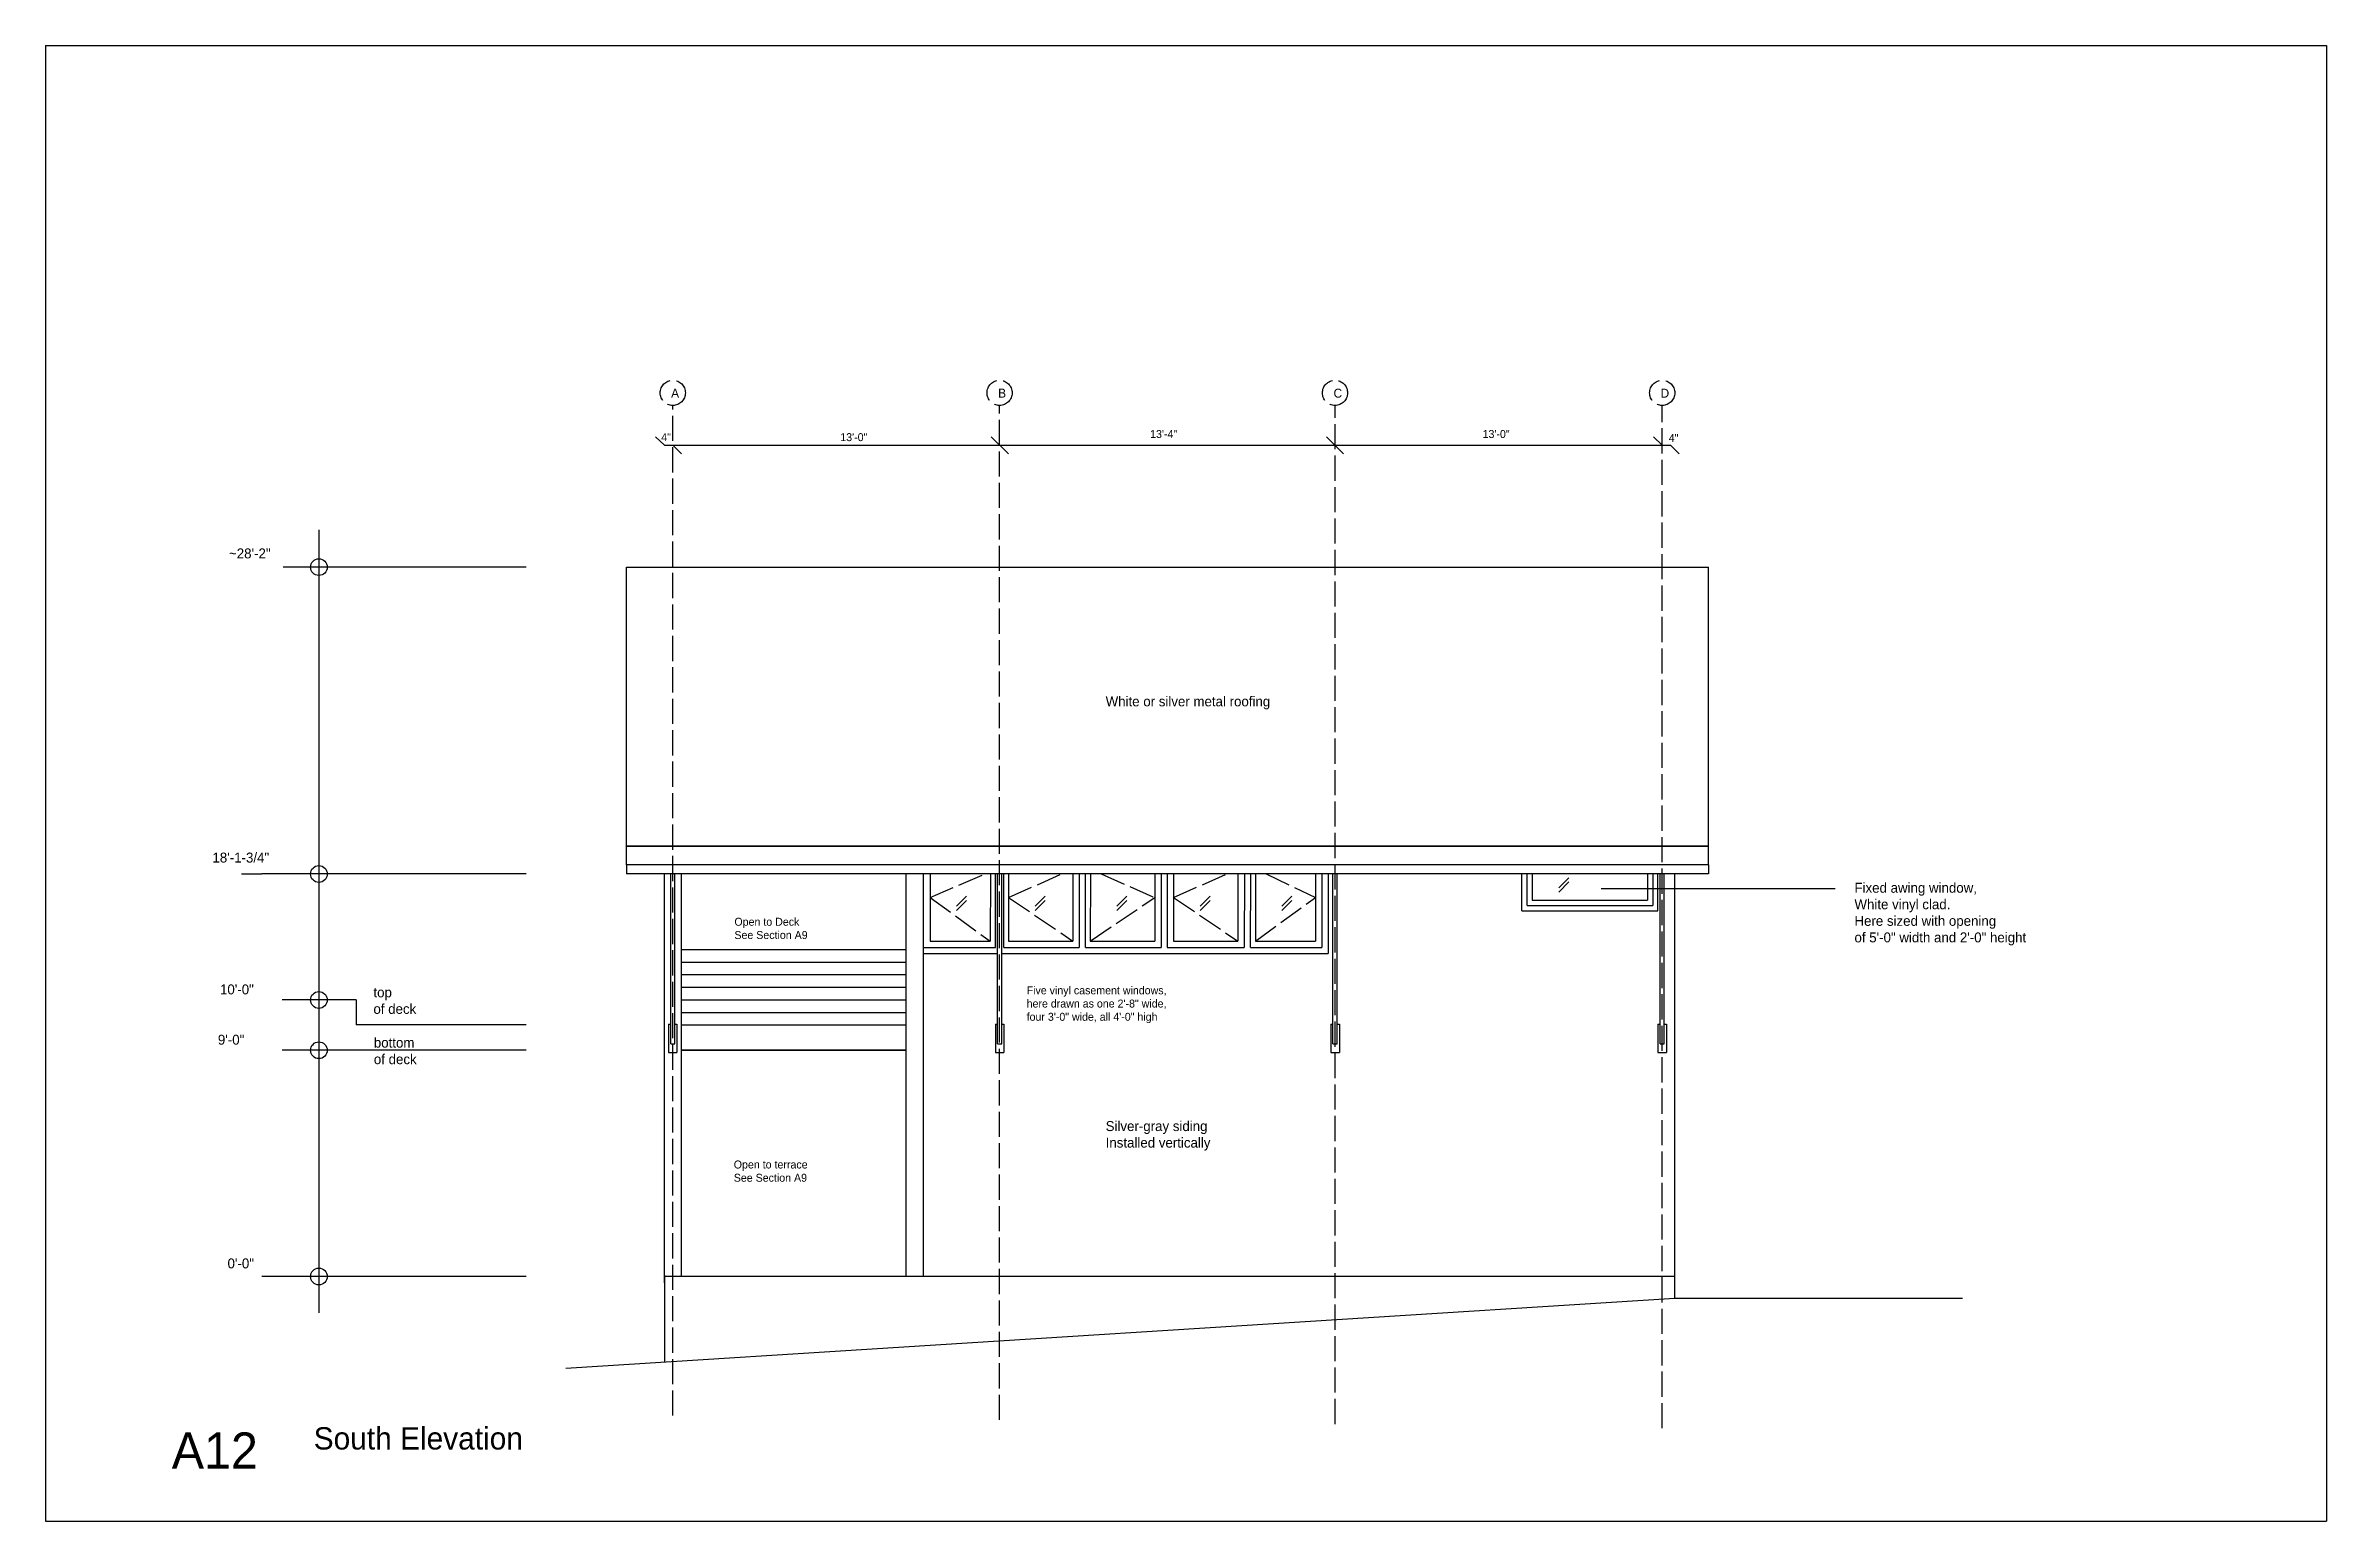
# Model space of a CAD drawing. Header units: inches. Extents: x -173 to 6851, y -308 to 3486.
# Drawn here: x 3365 to 4453, y -308 to 396 of the extents above; entities that cross this region are included whole.
import ezdxf

# ---------------------------------------------------------------- set-up
doc = ezdxf.new("R2010")
doc.units = ezdxf.units.IN
doc.header["$MEASUREMENT"] = 0
doc.linetypes.add('ACAD_ISO02W100', pattern=[15, 12, -3])
for name, color, linetype in [('const', 7, 'Continuous'), ('e1', 7, 'Continuous'), ('e2', 251, 'Continuous'), ('grid', 252, 'ACAD_ISO02W100'), ('millwork', 253, 'Continuous'), ('soffit', 253, 'ACAD_ISO02W100'), ('walls', 7, 'Continuous')]:
    doc.layers.add(name, color=color, linetype=linetype)

msp = doc.modelspace()

# ---------------------------------------------------------------- texts
at = {"layer": 'const', "attachment_point": 1}
for s, insert, char_height, width in [('A', (3663.5, 232.5), 4.26, 1625.197), ('B', (3819.5, 232.5), 4.26, 1625.197), ('C', (3979.5, 232.5), 4.26, 1625.197), ('D', (4135.5, 232.5), 4.26, 1625.197), ('\\P4"', (3658.8, 217.6), 3.79, 1444.62), ('\\P13\'-0"', (3744.2, 217.6), 3.79, 1444.62), ('\\P13\'-4"', (3892, 219.1), 3.79, 1444.62), ('\\P13\'-0"', (4050.6, 219.1), 3.79, 1444.62), ('\\P4"', (4139.4, 217.2), 3.79, 1444.62), ('~28\'-2"', (3452.6, 156.3), 4.74, 1805.775), ('White or silver metal roofing', (3870.8, 85.7), 4.736, 1805.775), ('18\'-1-3/4"', (3444.7, 11.2), 4.74, 1805.775), ('Fixed awing window,^JWhite vinyl clad.^JHere sized with opening^Jof 5\'-0" width and 2\'-0" height', (4228, -3.2), 4.736, 1805.775), ('Open to Deck^JSee Section A9', (3693.7, -19.9), 3.789, 1444.62), ('10\'-0"', (3448.3, -51.7), 4.74, 1805.775), ('top^Jof deck', (3521.5, -53.1), 4.736, 1805.775), ('Five vinyl casement windows,\\Phere drawn as one 2\'-8" wide,^Jfour 3\'-0" wide, all 4\'-0" high', (3833.1, -52.6), 3.789, 1444.62), ('9\'-0"', (3447.3, -75.7), 4.74, 1805.775), ('bottom^Jof deck', (3521.7, -77.1), 4.736, 1805.775), ('Silver-gray siding^JInstalled vertically', (3870.8, -116.9), 4.736, 1805.775), ('Open to terrace^JSee Section A9', (3693.4, -135.7), 3.789, 1444.62), ('0\'-0"', (3451.9, -182.4), 4.74, 1805.775), ('A12', (3425.3, -265.4), 17.26, 6582.049), ('South Elevation', (3493, -262.9), 10.656, 4062.993)]:
    msp.add_mtext(s, dxfattribs=dict(at, insert=insert, char_height=char_height, width=width))

# ---------------------------------------------------------------- linework, layer by layer
for p, q in [((3365.1, 396.2), (3365.1, -307.8)), ((3365.1, 396.2), (4453.1, 396.2)), ((4453.1, 396.2), (4453.1, -307.8)), ((3660.3, -190.5), (3660.3, -194)), ((3365.1, -307.8), (4453.1, -307.8))]:
    msp.add_line(p, q)
at = {"layer": 'e1'}
for p, q in [((3656.1, 209.6), (3660.3, 205.5)), ((3816.1, 209.6), (3824.4, 201.4)), ((3976.1, 209.6), (3984.3, 201.4)), ((4132.2, 209.6), (4136.3, 205.5)), ((3664.3, 205.5), (3668.4, 201.4)), ((4140.3, 205.5), (4144.4, 201.4)), ((3642.3, 14.3), (4158.3, 14.3)), ((4158.3, 14.3), (3642.3, 14.3)), ((4158.3, 5.4), (3642.3, 5.4)), ((3642.3, 5.4), (3642.3, 1)), ((4158.3, 1), (3642.3, 1)), ((3663.3, -70.6), (3663.3, 1)), ((3665.3, -70.6), (3665.3, 1)), ((3668.3, 1), (3668.3, -191)), ((3775.7, -191), (3775.7, 1)), ((3819.2, -70.6), (3819.2, 1)), ((3821.2, -70.6), (3821.2, 1)), ((3979.2, -70.6), (3979.2, 1)), ((3981.2, -70.6), (3981.2, 1)), ((4135.3, -70.6), (4135.3, 1)), ((4137.3, -70.6), (4137.3, 1)), ((4158.3, 5.4), (4158.3, 1)), ((3668.3, -71), (3775.7, -71)), ((3668.3, -83.1), (3775.7, -83.1)), ((3660.3, -194), (3660.3, -231.9)), ((4142.3, -201.4), (4279.5, -201.4))]:
    msp.add_line(p, q, dxfattribs=at)
at = {"layer": 'e2'}
for p, q in [((3660.3, 205.5), (4140.3, 205.5)), ((3495.5, 165.2), (3495.5, -208.4)), ((3594.4, 147.4), (3478.5, 147.4)), ((3458.6, 1), (3468.3, 1)), ((3478, 1), (3468.3, 1)), ((3594.4, 1), (3478, 1)), ((3783.7, 1), (3783.7, -190.5)), ((3787, 1), (3787, -31)), ((3815.8, 1), (3815.7, -31)), ((3818.2, -34), (3818.3, 1)), ((3822.2, -34), (3822.2, 1)), ((3824.5, 1), (3824.4, -31)), ((3855.2, 1), (3855.2, -31)), ((3858.2, 1), (3858.2, -34)), ((3861.2, -34), (3861.2, 1)), ((3863.5, 1), (3863.4, -31)), ((3894.2, 1), (3894.2, -31)), ((3897.2, 1), (3897.2, -34)), ((3900.2, 1), (3900.2, -34)), ((3903.2, 1), (3903.2, -31)), ((3933.9, 1), (3933.9, -31)), ((3937, 1), (3936.9, -34)), ((3939.9, -34), (3940, 1)), ((3942.2, 1), (3942.2, -31)), ((3970.9, 1), (3970.9, -31)), ((3973.9, 1), (3973.9, -34)), ((3976.9, 1), (3976.9, -37)), ((4069.3, -16.5), (4069.3, 1)), ((4071.8, -14), (4071.8, 1)), ((4074.3, 1), (4074.3, -11.5)), ((4129.3, 1), (4129.3, -11.5)), ((4131.8, 1), (4131.8, -14)), ((4134.2, -16.5), (4134.2, 1)), ((3799.6, -14.4), (3804.4, -9.6)), ((3837.1, -14.4), (3841.9, -9.6)), ((3876.1, -14.4), (3880.9, -9.6)), ((3915.8, -14.4), (3920.6, -9.6)), ((3954.8, -14.4), (3959.6, -9.6)), ((4086.9, -5.6), (4091.7, -0.8)), ((4086.9, -7.6), (4091.7, -2.8)), ((4107.2, -5.9), (4218.8, -5.9)), ((3799.6, -16.4), (3804.4, -11.6)), ((3837.1, -16.4), (3841.9, -11.6)), ((3876.1, -16.4), (3880.9, -11.6)), ((3915.8, -16.4), (3920.6, -11.6)), ((3954.8, -16.4), (3959.6, -11.6)), ((4069.3, -16.5), (4134.2, -16.5)), ((4071.8, -14), (4131.8, -14)), ((4074.3, -11.5), (4129.3, -11.5)), ((3787, -31), (3815.7, -31)), ((3824.4, -31), (3855.2, -31)), ((3863.4, -31), (3894.2, -31)), ((3903.2, -31), (3933.9, -31)), ((3942.2, -31), (3970.9, -31)), ((3668.3, -35), (3775.7, -35)), ((3668.3, -41), (3775.7, -41)), ((3783.7, -34), (3818.2, -34)), ((3783.7, -37), (3819.2, -37)), ((3821.2, -37), (3976.9, -37)), ((3822.2, -34), (3858.2, -34)), ((3861.2, -34), (3897.2, -34)), ((3900.2, -34), (3936.9, -34)), ((3939.9, -34), (3973.9, -34)), ((3668.3, -47), (3775.7, -47)), ((3668.3, -53), (3775.7, -53)), ((3513.3, -59.1), (3478, -59.1)), ((3513.3, -59.1), (3513.3, -71)), ((3668.3, -59), (3775.7, -59)), ((3668.3, -65), (3775.7, -65)), ((3594.4, -71), (3513.3, -71)), ((3663.3, -80), (3663.3, -70.6)), ((3665.3, -80), (3665.3, -70.6)), ((3819.2, -80), (3819.2, -70.6)), ((3821.2, -80), (3821.2, -70.6)), ((3979.2, -80), (3979.2, -70.6)), ((3981.2, -80), (3981.2, -70.6)), ((4135.3, -80), (4135.3, -70.6)), ((4137.3, -80), (4137.3, -70.6)), ((3594.4, -83), (3478, -83)), ((3663.3, -80), (3665.3, -80)), ((3819.2, -80), (3821.2, -80)), ((3979.2, -80), (3981.2, -80)), ((3979.2, -80), (3981.2, -80)), ((4135.3, -80), (4137.3, -80)), ((3594.4, -191), (3468.3, -191)), ((3660.3, -190.5), (3660.3, -194))]:
    msp.add_line(p, q, dxfattribs=at)
for centre in [(3495.5, 147.4), (3495.5, 1), (3495.5, -59.1), (3495.5, -83.1), (3495.5, -191)]:
    msp.add_circle(centre, 4, dxfattribs=at)
at = {"layer": 'grid'}
for p, q in [((3664.3, -257.4), (3664.3, 224.5)), ((3820.2, -259.4), (3820.2, 224.5)), ((3980.2, -261.4), (3980.2, 224.5)), ((4136.3, -263.4), (4136.3, 224.5))]:
    msp.add_line(p, q, dxfattribs=at)
for centre in [(3664.3, 230.5), (3820.2, 230.5), (3980.2, 230.5), (4136.3, 230.5)]:
    msp.add_circle(centre, 6, dxfattribs=at)
at = {"layer": 'millwork'}
for p, q in [((3662.2, -70.6), (3662.2, -84.2)), ((3662.2, -70.6), (3663.3, -70.6)), ((3665.3, -70.6), (3666.3, -70.6)), ((3666.3, -70.6), (3666.3, -84.2)), ((3818.2, -70.6), (3818.2, -84.2)), ((3818.2, -70.6), (3819.2, -70.6)), ((3821.2, -70.6), (3822.3, -70.6)), ((3822.3, -70.6), (3822.3, -84.2)), ((3978.2, -70.6), (3978.2, -84.2)), ((3978.2, -70.6), (3979.2, -70.6)), ((3981.2, -70.6), (3982.3, -70.6)), ((3982.3, -70.6), (3982.3, -84.2)), ((4134.2, -70.6), (4134.2, -84.2)), ((4134.2, -70.6), (4135.3, -70.6)), ((4137.3, -70.6), (4138.3, -70.6)), ((4138.3, -70.6), (4138.3, -84.2)), ((3662.2, -84.2), (3666.3, -84.2)), ((3818.2, -84.2), (3822.3, -84.2)), ((3978.2, -84.2), (3982.3, -84.2)), ((4134.2, -84.2), (4138.3, -84.2))]:
    msp.add_line(p, q, dxfattribs=at)
at = {"layer": 'soffit'}
for p, q in [((3787, -10.2), (3813.3, 1)), ((3824.5, -10.2), (3849.7, 1)), ((3868.6, 1), (3894.2, -10.2)), ((3903.2, -10.2), (3928.5, 1)), ((3947.3, 1), (3970.9, -10.2)), ((3787, -10.2), (3815.7, -31)), ((3824.5, -10.2), (3855.2, -31)), ((3863.4, -31), (3894.2, -10.2)), ((3903.2, -10.2), (3933.9, -31)), ((3942.2, -31), (3970.9, -10.2))]:
    msp.add_line(p, q, dxfattribs=at)
at = {"layer": 'walls'}
for p, q in [((3642.3, 147.4), (4158.3, 147.4)), ((3642.3, 5.4), (3642.3, 147.4)), ((4158.3, 5.4), (4158.3, 147.4)), ((3660.3, -194), (3660.3, 1)), ((4142.3, -201.4), (4142.3, 1)), ((3775.7, -83), (3668.3, -83)), ((3775.7, -83), (3668.3, -83)), ((4142.3, -191), (3660.3, -191)), ((3613.3, -234.8), (4142.3, -201.4))]:
    msp.add_line(p, q, dxfattribs=at)

msp.set_redraw_order([(e.dxf.handle, doc.entitydb.next_handle()) for e in msp.query("TEXT MTEXT ATTDEF DIMENSION ARC_DIMENSION")])  # texts and dimensions are drawn at this point

doc.saveas('drawing.dxf')
